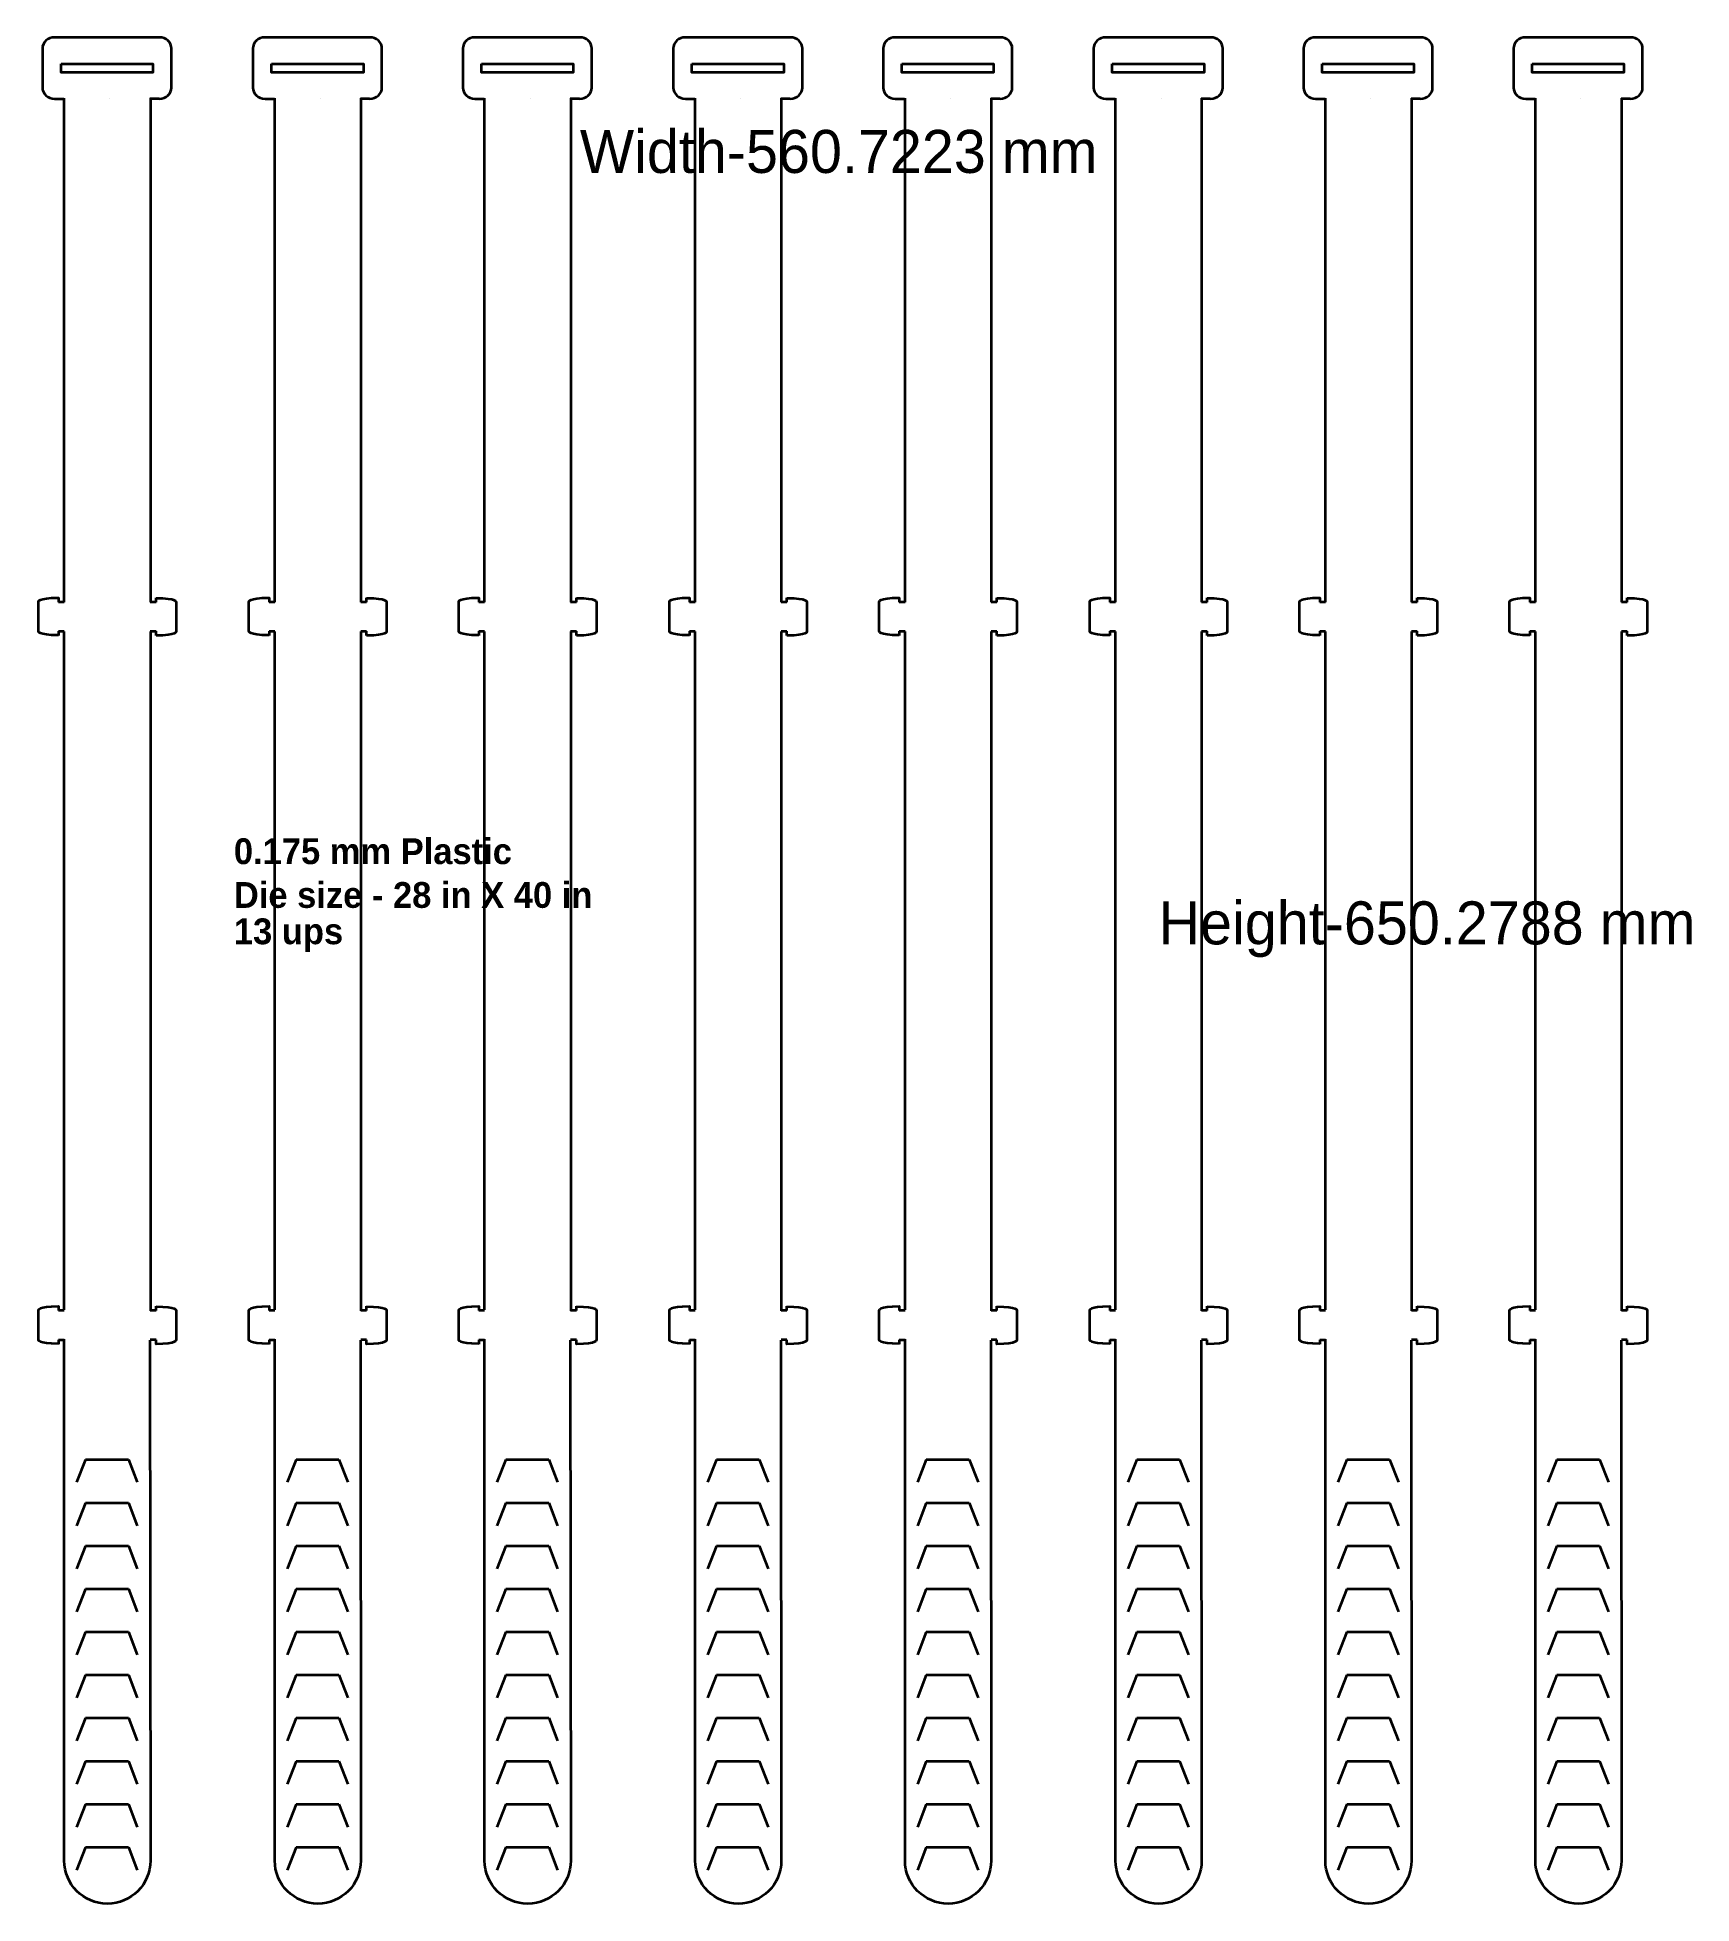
# Model space of a CAD drawing. Header units: millimetres. Extents: x -47 to 530, y -649 to 1.
import ezdxf

# ---------------------------------------------------------------- set-up
doc = ezdxf.new("R2010")
doc.units = ezdxf.units.MM
doc.header["$MEASUREMENT"] = 0
doc.layers.add('Layer 1', color=7, linetype='Continuous')

msp = doc.modelspace()

# ---------------------------------------------------------------- texts
at = {"layer": 'Layer 1', "color": 197, "true_color": 0x662d91, "char_height": 14.986, "attachment_point": 7}
for s, insert in [('\\fMyriad Pro|b0|i0|c0|p34;\\W1;Width-560.7223 mm', (142.32, -46.52)), ('\\fMyriad Pro|b0|i0|c0|p34;\\W1;Height-650.2788 mm', (344.01, -319.62))]:
    msp.add_mtext(s, dxfattribs=dict(at, insert=insert))
at = {"layer": 'Layer 1', "color": 7, "true_color": 0xffffff, "char_height": 8.9916, "attachment_point": 7}
for s, insert in [('\\fAxure Handwriting|b1|i0|c0|p34;\\W1;0.175 mm Plastic', (21.72, -287.26)), ('\\fAxure Handwriting|b1|i0|c0|p34;\\W1;Die size - 28 in X 40 in', (21.72, -302.5)), ('\\fAxure Handwriting|b1|i0|c0|p34;\\W1;13 ups', (21.72, -317.74))]:
    msp.add_mtext(s, dxfattribs=dict(at, insert=insert))

# ---------------------------------------------------------------- blocks, each defined once
blk = doc.blocks.new('block 2')
at = {"layer": 'Layer 1', "color": 1, "lineweight": 35, "true_color": 0xff0000}
for points in [[(-5.41, -442.69), (-5.41, -441.19)], [(-39.38, -442.6), (-37.38, -442.6)], [(-5.41, -442.69), (-7.41, -442.69)], [(-39.38, -452.84), (-37.38, -452.84)], [(-39.38, -452.84), (-39.38, -454.34)], [(-5.41, -452.92), (-7.41, -452.92)]]:
    blk.add_lwpolyline(points, dxfattribs=at)
for points in [[(-39.38, -454.25), (-46.79, -454.25), (-46.38, -452.84), (-46.38, -452.84), (-46.38, -452.84), (-46.38, -442.6), (-46.38, -442.6), (-46.38, -442.6), (-46.79, -441.19), (-39.38, -441.19), (-39.38, -441.19), (-39.38, -442.69), (-39.38, -442.69)], [(-5.41, -441.28), (2, -441.28), (1.59, -442.69), (1.59, -442.69), (1.59, -442.69), (1.59, -452.92), (1.59, -452.92), (1.59, -452.92), (2, -454.34), (-5.41, -454.34), (-5.41, -454.34), (-5.41, -452.84), (-5.41, -452.84)]]:
    blk.add_open_spline(points, degree=3, knots=[0, 0, 0, 0, 1, 1, 1, 2, 2, 2, 3, 3, 3, 4, 4, 4, 4], dxfattribs=at)
blk = doc.blocks.new('block 3')
at = {"layer": 'Layer 1', "color": 1, "lineweight": 35, "true_color": 0xff0000}
for points in [[(-5.41, -195.84), (-5.41, -194.34)], [(-39.38, -195.75), (-37.38, -195.75)], [(-5.41, -195.84), (-7.41, -195.84)], [(-39.38, -205.98), (-37.38, -205.98)], [(-39.38, -205.98), (-39.38, -207.48)], [(-5.41, -206.07), (-7.41, -206.07)], [(-5.41, -207.48), (-5.41, -205.98)]]:
    blk.add_lwpolyline(points, dxfattribs=at)
for points, knots in [([(-39.38, -207.39), (-46.79, -207.39), (-46.38, -205.98), (-46.38, -205.98), (-46.38, -205.98), (-46.38, -195.75), (-46.38, -195.75), (-46.38, -195.75), (-46.79, -194.34), (-39.38, -194.34), (-39.38, -194.34), (-39.38, -195.84), (-39.38, -195.84)], [0, 0, 0, 0, 1, 1, 1, 2, 2, 2, 3, 3, 3, 4, 4, 4, 4]), ([(-5.41, -194.42), (2, -194.42), (1.59, -195.84), (1.59, -195.84), (1.59, -195.84), (1.59, -206.07), (1.59, -206.07), (1.59, -206.07), (2, -207.48), (-5.41, -207.48)], [0, 0, 0, 0, 1, 1, 1, 2, 2, 2, 3, 3, 3, 3])]:
    blk.add_open_spline(points, degree=3, knots=knots, dxfattribs=at)
blk = doc.blocks.new('block 4')
at = {"layer": 'Layer 1', "color": 1, "lineweight": 35, "true_color": 0xff0000}
for points in [[(-29.97, -509.64), (-33.08, -517.64)], [(-29.97, -509.64), (-15.05, -509.64)], [(-15.05, -509.64), (-11.94, -517.64)]]:
    blk.add_lwpolyline(points, dxfattribs=at)
blk = doc.blocks.new('block 5')
at = {"layer": 'Layer 1', "color": 1, "lineweight": 35, "true_color": 0xff0000}
for points in [[(-29.97, -524.64), (-33.08, -532.64)], [(-29.97, -524.64), (-15.05, -524.64)], [(-15.05, -524.64), (-11.94, -532.64)]]:
    blk.add_lwpolyline(points, dxfattribs=at)
blk = doc.blocks.new('block 6')
at = {"layer": 'Layer 1', "color": 1, "lineweight": 35, "true_color": 0xff0000}
for points in [[(-29.97, -539.64), (-33.08, -547.64)], [(-29.97, -539.64), (-15.05, -539.64)], [(-15.05, -539.64), (-11.94, -547.64)]]:
    blk.add_lwpolyline(points, dxfattribs=at)
blk = doc.blocks.new('block 7')
at = {"layer": 'Layer 1', "color": 1, "lineweight": 35, "true_color": 0xff0000}
for points in [[(-29.97, -554.64), (-33.08, -562.64)], [(-29.97, -554.64), (-15.05, -554.64)], [(-15.05, -554.64), (-11.94, -562.64)]]:
    blk.add_lwpolyline(points, dxfattribs=at)
blk = doc.blocks.new('block 8')
at = {"layer": 'Layer 1', "color": 1, "lineweight": 35, "true_color": 0xff0000}
for points in [[(-29.97, -569.64), (-33.08, -577.64)], [(-29.97, -569.64), (-15.05, -569.64)], [(-15.05, -569.64), (-11.94, -577.64)]]:
    blk.add_lwpolyline(points, dxfattribs=at)
blk = doc.blocks.new('block 9')
at = {"layer": 'Layer 1', "color": 1, "lineweight": 35, "true_color": 0xff0000}
for points in [[(-29.97, -584.64), (-33.08, -592.64)], [(-29.97, -584.64), (-15.05, -584.64)], [(-15.05, -584.64), (-11.94, -592.64)]]:
    blk.add_lwpolyline(points, dxfattribs=at)
blk = doc.blocks.new('block 10')
at = {"layer": 'Layer 1', "color": 1, "lineweight": 35, "true_color": 0xff0000}
for points in [[(-29.97, -599.64), (-33.08, -607.64)], [(-29.97, -599.64), (-15.05, -599.64)], [(-15.05, -599.64), (-11.94, -607.64)]]:
    blk.add_lwpolyline(points, dxfattribs=at)
blk = doc.blocks.new('block 11')
at = {"layer": 'Layer 1', "color": 1, "lineweight": 35, "true_color": 0xff0000}
for points in [[(-29.97, -614.64), (-33.08, -622.64)], [(-29.97, -614.64), (-15.05, -614.64)], [(-15.05, -614.64), (-11.94, -622.64)]]:
    blk.add_lwpolyline(points, dxfattribs=at)
blk = doc.blocks.new('block 12')
at = {"layer": 'Layer 1', "color": 1, "lineweight": 35, "true_color": 0xff0000}
for points in [[(-29.97, -629.64), (-33.08, -637.64)], [(-29.97, -629.64), (-15.05, -629.64)], [(-15.05, -629.64), (-11.94, -637.64)]]:
    blk.add_lwpolyline(points, dxfattribs=at)
blk = doc.blocks.new('block 13')
at = {"layer": 'Layer 1', "color": 1, "lineweight": 35, "true_color": 0xff0000}
for points in [[(67.94, -442.69), (67.94, -441.19)], [(33.98, -442.6), (35.98, -442.6)], [(67.94, -442.69), (65.94, -442.69)], [(33.98, -452.84), (35.98, -452.84)], [(33.98, -452.84), (33.98, -454.34)], [(67.94, -452.92), (65.94, -452.92)]]:
    blk.add_lwpolyline(points, dxfattribs=at)
for points in [[(33.98, -454.25), (26.57, -454.25), (26.98, -452.84), (26.98, -452.84), (26.98, -452.84), (26.98, -442.6), (26.98, -442.6), (26.98, -442.6), (26.57, -441.19), (33.98, -441.19), (33.98, -441.19), (33.98, -442.69), (33.98, -442.69)], [(67.94, -441.28), (75.35, -441.28), (74.94, -442.69), (74.94, -442.69), (74.94, -442.69), (74.94, -452.92), (74.94, -452.92), (74.94, -452.92), (75.35, -454.34), (67.94, -454.34), (67.94, -454.34), (67.94, -452.84), (67.94, -452.84)]]:
    blk.add_open_spline(points, degree=3, knots=[0, 0, 0, 0, 1, 1, 1, 2, 2, 2, 3, 3, 3, 4, 4, 4, 4], dxfattribs=at)
blk = doc.blocks.new('block 14')
at = {"layer": 'Layer 1', "color": 1, "lineweight": 35, "true_color": 0xff0000}
for points in [[(67.94, -195.84), (67.94, -194.34)], [(33.98, -195.75), (35.98, -195.75)], [(67.94, -195.84), (65.94, -195.84)], [(33.98, -205.98), (35.98, -205.98)], [(33.98, -205.98), (33.98, -207.48)], [(67.94, -206.07), (65.94, -206.07)], [(67.94, -207.48), (67.94, -205.98)]]:
    blk.add_lwpolyline(points, dxfattribs=at)
for points, knots in [([(33.98, -207.39), (26.57, -207.39), (26.98, -205.98), (26.98, -205.98), (26.98, -205.98), (26.98, -195.75), (26.98, -195.75), (26.98, -195.75), (26.57, -194.34), (33.98, -194.34), (33.98, -194.34), (33.98, -195.84), (33.98, -195.84)], [0, 0, 0, 0, 1, 1, 1, 2, 2, 2, 3, 3, 3, 4, 4, 4, 4]), ([(67.94, -194.42), (75.35, -194.42), (74.94, -195.84), (74.94, -195.84), (74.94, -195.84), (74.94, -206.07), (74.94, -206.07), (74.94, -206.07), (75.35, -207.48), (67.94, -207.48)], [0, 0, 0, 0, 1, 1, 1, 2, 2, 2, 3, 3, 3, 3])]:
    blk.add_open_spline(points, degree=3, knots=knots, dxfattribs=at)
blk = doc.blocks.new('block 15')
at = {"layer": 'Layer 1', "color": 1, "lineweight": 35, "true_color": 0xff0000}
for points in [[(43.39, -509.64), (40.28, -517.64)], [(43.39, -509.64), (58.31, -509.64)], [(58.31, -509.64), (61.42, -517.64)]]:
    blk.add_lwpolyline(points, dxfattribs=at)
blk = doc.blocks.new('block 16')
at = {"layer": 'Layer 1', "color": 1, "lineweight": 35, "true_color": 0xff0000}
for points in [[(43.39, -524.64), (40.28, -532.64)], [(43.39, -524.64), (58.31, -524.64)], [(58.31, -524.64), (61.42, -532.64)]]:
    blk.add_lwpolyline(points, dxfattribs=at)
blk = doc.blocks.new('block 17')
at = {"layer": 'Layer 1', "color": 1, "lineweight": 35, "true_color": 0xff0000}
for points in [[(43.39, -539.64), (40.28, -547.64)], [(43.39, -539.64), (58.31, -539.64)], [(58.31, -539.64), (61.42, -547.64)]]:
    blk.add_lwpolyline(points, dxfattribs=at)
blk = doc.blocks.new('block 18')
at = {"layer": 'Layer 1', "color": 1, "lineweight": 35, "true_color": 0xff0000}
for points in [[(43.39, -554.64), (40.28, -562.64)], [(43.39, -554.64), (58.31, -554.64)], [(58.31, -554.64), (61.42, -562.64)]]:
    blk.add_lwpolyline(points, dxfattribs=at)
blk = doc.blocks.new('block 19')
at = {"layer": 'Layer 1', "color": 1, "lineweight": 35, "true_color": 0xff0000}
for points in [[(43.39, -569.64), (40.28, -577.64)], [(43.39, -569.64), (58.31, -569.64)], [(58.31, -569.64), (61.42, -577.64)]]:
    blk.add_lwpolyline(points, dxfattribs=at)
blk = doc.blocks.new('block 20')
at = {"layer": 'Layer 1', "color": 1, "lineweight": 35, "true_color": 0xff0000}
for points in [[(43.39, -584.64), (40.28, -592.64)], [(43.39, -584.64), (58.31, -584.64)], [(58.31, -584.64), (61.42, -592.64)]]:
    blk.add_lwpolyline(points, dxfattribs=at)
blk = doc.blocks.new('block 21')
at = {"layer": 'Layer 1', "color": 1, "lineweight": 35, "true_color": 0xff0000}
for points in [[(43.39, -599.64), (40.28, -607.64)], [(43.39, -599.64), (58.31, -599.64)], [(58.31, -599.64), (61.42, -607.64)]]:
    blk.add_lwpolyline(points, dxfattribs=at)
blk = doc.blocks.new('block 22')
at = {"layer": 'Layer 1', "color": 1, "lineweight": 35, "true_color": 0xff0000}
for points in [[(43.39, -614.64), (40.28, -622.64)], [(43.39, -614.64), (58.31, -614.64)], [(58.31, -614.64), (61.42, -622.64)]]:
    blk.add_lwpolyline(points, dxfattribs=at)
blk = doc.blocks.new('block 23')
at = {"layer": 'Layer 1', "color": 1, "lineweight": 35, "true_color": 0xff0000}
for points in [[(43.39, -629.64), (40.28, -637.64)], [(43.39, -629.64), (58.31, -629.64)], [(58.31, -629.64), (61.42, -637.64)]]:
    blk.add_lwpolyline(points, dxfattribs=at)
blk = doc.blocks.new('block 24')
at = {"layer": 'Layer 1', "color": 1, "lineweight": 35, "true_color": 0xff0000}
for points in [[(43.39, -494.53), (40.28, -502.53)], [(43.39, -494.53), (58.31, -494.53)], [(58.31, -494.53), (61.42, -502.53)]]:
    blk.add_lwpolyline(points, dxfattribs=at)
blk = doc.blocks.new('block 25')
at = {"layer": 'Layer 1', "color": 1, "lineweight": 35, "true_color": 0xff0000}
for points in [[(141.1, -442.69), (141.1, -441.19)], [(107.13, -442.6), (109.13, -442.6)], [(141.1, -442.69), (139.1, -442.69)], [(107.13, -452.84), (109.13, -452.84)], [(107.13, -452.84), (107.13, -454.34)], [(141.1, -452.92), (139.1, -452.92)]]:
    blk.add_lwpolyline(points, dxfattribs=at)
for points in [[(107.13, -454.25), (99.72, -454.25), (100.13, -452.84), (100.13, -452.84), (100.13, -452.84), (100.13, -442.6), (100.13, -442.6), (100.13, -442.6), (99.72, -441.19), (107.13, -441.19), (107.13, -441.19), (107.13, -442.69), (107.13, -442.69)], [(141.1, -441.28), (148.5, -441.28), (148.1, -442.69), (148.1, -442.69), (148.1, -442.69), (148.1, -452.92), (148.1, -452.92), (148.1, -452.92), (148.5, -454.34), (141.1, -454.34), (141.1, -454.34), (141.1, -452.84), (141.1, -452.84)]]:
    blk.add_open_spline(points, degree=3, knots=[0, 0, 0, 0, 1, 1, 1, 2, 2, 2, 3, 3, 3, 4, 4, 4, 4], dxfattribs=at)
blk = doc.blocks.new('block 26')
at = {"layer": 'Layer 1', "color": 1, "lineweight": 35, "true_color": 0xff0000}
for points in [[(141.1, -195.84), (141.1, -194.34)], [(107.13, -195.75), (109.13, -195.75)], [(141.1, -195.84), (139.1, -195.84)], [(107.13, -205.98), (109.13, -205.98)], [(107.13, -205.98), (107.13, -207.48)], [(141.1, -206.07), (139.1, -206.07)], [(141.1, -207.48), (141.1, -205.98)]]:
    blk.add_lwpolyline(points, dxfattribs=at)
for points, knots in [([(107.13, -207.39), (99.72, -207.39), (100.13, -205.98), (100.13, -205.98), (100.13, -205.98), (100.13, -195.75), (100.13, -195.75), (100.13, -195.75), (99.72, -194.34), (107.13, -194.34), (107.13, -194.34), (107.13, -195.84), (107.13, -195.84)], [0, 0, 0, 0, 1, 1, 1, 2, 2, 2, 3, 3, 3, 4, 4, 4, 4]), ([(141.1, -194.42), (148.5, -194.42), (148.1, -195.84), (148.1, -195.84), (148.1, -195.84), (148.1, -206.07), (148.1, -206.07), (148.1, -206.07), (148.5, -207.48), (141.1, -207.48)], [0, 0, 0, 0, 1, 1, 1, 2, 2, 2, 3, 3, 3, 3])]:
    blk.add_open_spline(points, degree=3, knots=knots, dxfattribs=at)
blk = doc.blocks.new('block 27')
at = {"layer": 'Layer 1', "color": 1, "lineweight": 35, "true_color": 0xff0000}
for points in [[(116.54, -509.64), (113.43, -517.64)], [(116.54, -509.64), (131.46, -509.64)], [(131.46, -509.64), (134.57, -517.64)]]:
    blk.add_lwpolyline(points, dxfattribs=at)
blk = doc.blocks.new('block 28')
at = {"layer": 'Layer 1', "color": 1, "lineweight": 35, "true_color": 0xff0000}
for points in [[(116.54, -524.64), (113.43, -532.64)], [(116.54, -524.64), (131.46, -524.64)], [(131.46, -524.64), (134.57, -532.64)]]:
    blk.add_lwpolyline(points, dxfattribs=at)
blk = doc.blocks.new('block 29')
at = {"layer": 'Layer 1', "color": 1, "lineweight": 35, "true_color": 0xff0000}
for points in [[(116.54, -539.64), (113.43, -547.64)], [(116.54, -539.64), (131.46, -539.64)], [(131.46, -539.64), (134.57, -547.64)]]:
    blk.add_lwpolyline(points, dxfattribs=at)
blk = doc.blocks.new('block 30')
at = {"layer": 'Layer 1', "color": 1, "lineweight": 35, "true_color": 0xff0000}
for points in [[(116.54, -554.64), (113.43, -562.64)], [(116.54, -554.64), (131.46, -554.64)], [(131.46, -554.64), (134.57, -562.64)]]:
    blk.add_lwpolyline(points, dxfattribs=at)
blk = doc.blocks.new('block 31')
at = {"layer": 'Layer 1', "color": 1, "lineweight": 35, "true_color": 0xff0000}
for points in [[(116.54, -569.64), (113.43, -577.64)], [(116.54, -569.64), (131.46, -569.64)], [(131.46, -569.64), (134.57, -577.64)]]:
    blk.add_lwpolyline(points, dxfattribs=at)
blk = doc.blocks.new('block 32')
at = {"layer": 'Layer 1', "color": 1, "lineweight": 35, "true_color": 0xff0000}
for points in [[(116.54, -584.64), (113.43, -592.64)], [(116.54, -584.64), (131.46, -584.64)], [(131.46, -584.64), (134.57, -592.64)]]:
    blk.add_lwpolyline(points, dxfattribs=at)
blk = doc.blocks.new('block 33')
at = {"layer": 'Layer 1', "color": 1, "lineweight": 35, "true_color": 0xff0000}
for points in [[(116.54, -599.64), (113.43, -607.64)], [(116.54, -599.64), (131.46, -599.64)], [(131.46, -599.64), (134.57, -607.64)]]:
    blk.add_lwpolyline(points, dxfattribs=at)
blk = doc.blocks.new('block 34')
at = {"layer": 'Layer 1', "color": 1, "lineweight": 35, "true_color": 0xff0000}
for points in [[(116.54, -614.64), (113.43, -622.64)], [(116.54, -614.64), (131.46, -614.64)], [(131.46, -614.64), (134.57, -622.64)]]:
    blk.add_lwpolyline(points, dxfattribs=at)
blk = doc.blocks.new('block 35')
at = {"layer": 'Layer 1', "color": 1, "lineweight": 35, "true_color": 0xff0000}
for points in [[(116.54, -629.64), (113.43, -637.64)], [(116.54, -629.64), (131.46, -629.64)], [(131.46, -629.64), (134.57, -637.64)]]:
    blk.add_lwpolyline(points, dxfattribs=at)
blk = doc.blocks.new('block 36')
at = {"layer": 'Layer 1', "color": 1, "lineweight": 35, "true_color": 0xff0000}
for points in [[(116.54, -494.53), (113.43, -502.53)], [(116.54, -494.53), (131.46, -494.53)], [(131.46, -494.53), (134.57, -502.53)]]:
    blk.add_lwpolyline(points, dxfattribs=at)
blk = doc.blocks.new('block 37')
at = {"layer": 'Layer 1', "color": 1, "lineweight": 35, "true_color": 0xff0000}
for points in [[(214.47, -442.69), (214.47, -441.19)], [(180.51, -442.6), (182.51, -442.6)], [(214.47, -442.69), (212.47, -442.69)], [(180.51, -452.84), (182.51, -452.84)], [(180.51, -452.84), (180.51, -454.34)], [(214.47, -452.92), (212.47, -452.92)]]:
    blk.add_lwpolyline(points, dxfattribs=at)
for points in [[(180.51, -454.25), (173.1, -454.25), (173.51, -452.84), (173.51, -452.84), (173.51, -452.84), (173.51, -442.6), (173.51, -442.6), (173.51, -442.6), (173.1, -441.19), (180.51, -441.19), (180.51, -441.19), (180.51, -442.69), (180.51, -442.69)], [(214.47, -441.28), (221.88, -441.28), (221.47, -442.69), (221.47, -442.69), (221.47, -442.69), (221.47, -452.92), (221.47, -452.92), (221.47, -452.92), (221.88, -454.34), (214.47, -454.34), (214.47, -454.34), (214.47, -452.84), (214.47, -452.84)]]:
    blk.add_open_spline(points, degree=3, knots=[0, 0, 0, 0, 1, 1, 1, 2, 2, 2, 3, 3, 3, 4, 4, 4, 4], dxfattribs=at)
blk = doc.blocks.new('block 38')
at = {"layer": 'Layer 1', "color": 1, "lineweight": 35, "true_color": 0xff0000}
for points in [[(214.47, -195.84), (214.47, -194.34)], [(180.51, -195.75), (182.51, -195.75)], [(214.47, -195.84), (212.47, -195.84)], [(180.51, -205.98), (182.51, -205.98)], [(180.51, -205.98), (180.51, -207.48)], [(214.47, -206.07), (212.47, -206.07)], [(214.47, -207.48), (214.47, -205.98)]]:
    blk.add_lwpolyline(points, dxfattribs=at)
for points, knots in [([(180.51, -207.39), (173.1, -207.39), (173.51, -205.98), (173.51, -205.98), (173.51, -205.98), (173.51, -195.75), (173.51, -195.75), (173.51, -195.75), (173.1, -194.34), (180.51, -194.34), (180.51, -194.34), (180.51, -195.84), (180.51, -195.84)], [0, 0, 0, 0, 1, 1, 1, 2, 2, 2, 3, 3, 3, 4, 4, 4, 4]), ([(214.47, -194.42), (221.88, -194.42), (221.47, -195.84), (221.47, -195.84), (221.47, -195.84), (221.47, -206.07), (221.47, -206.07), (221.47, -206.07), (221.88, -207.48), (214.47, -207.48)], [0, 0, 0, 0, 1, 1, 1, 2, 2, 2, 3, 3, 3, 3])]:
    blk.add_open_spline(points, degree=3, knots=knots, dxfattribs=at)
blk = doc.blocks.new('block 39')
at = {"layer": 'Layer 1', "color": 1, "lineweight": 35, "true_color": 0xff0000}
for points in [[(189.92, -509.64), (186.81, -517.64)], [(189.92, -509.64), (204.84, -509.64)], [(204.84, -509.64), (207.95, -517.64)]]:
    blk.add_lwpolyline(points, dxfattribs=at)
blk = doc.blocks.new('block 40')
at = {"layer": 'Layer 1', "color": 1, "lineweight": 35, "true_color": 0xff0000}
for points in [[(189.92, -524.64), (186.81, -532.64)], [(189.92, -524.64), (204.84, -524.64)], [(204.84, -524.64), (207.95, -532.64)]]:
    blk.add_lwpolyline(points, dxfattribs=at)
blk = doc.blocks.new('block 41')
at = {"layer": 'Layer 1', "color": 1, "lineweight": 35, "true_color": 0xff0000}
for points in [[(189.92, -539.64), (186.81, -547.64)], [(189.92, -539.64), (204.84, -539.64)], [(204.84, -539.64), (207.95, -547.64)]]:
    blk.add_lwpolyline(points, dxfattribs=at)
blk = doc.blocks.new('block 42')
at = {"layer": 'Layer 1', "color": 1, "lineweight": 35, "true_color": 0xff0000}
for points in [[(189.92, -554.64), (186.81, -562.64)], [(189.92, -554.64), (204.84, -554.64)], [(204.84, -554.64), (207.95, -562.64)]]:
    blk.add_lwpolyline(points, dxfattribs=at)
blk = doc.blocks.new('block 43')
at = {"layer": 'Layer 1', "color": 1, "lineweight": 35, "true_color": 0xff0000}
for points in [[(189.92, -569.64), (186.81, -577.64)], [(189.92, -569.64), (204.84, -569.64)], [(204.84, -569.64), (207.95, -577.64)]]:
    blk.add_lwpolyline(points, dxfattribs=at)
blk = doc.blocks.new('block 44')
at = {"layer": 'Layer 1', "color": 1, "lineweight": 35, "true_color": 0xff0000}
for points in [[(189.92, -584.64), (186.81, -592.64)], [(189.92, -584.64), (204.84, -584.64)], [(204.84, -584.64), (207.95, -592.64)]]:
    blk.add_lwpolyline(points, dxfattribs=at)
blk = doc.blocks.new('block 45')
at = {"layer": 'Layer 1', "color": 1, "lineweight": 35, "true_color": 0xff0000}
for points in [[(189.92, -599.64), (186.81, -607.64)], [(189.92, -599.64), (204.84, -599.64)], [(204.84, -599.64), (207.95, -607.64)]]:
    blk.add_lwpolyline(points, dxfattribs=at)
blk = doc.blocks.new('block 46')
at = {"layer": 'Layer 1', "color": 1, "lineweight": 35, "true_color": 0xff0000}
for points in [[(189.92, -614.64), (186.81, -622.64)], [(189.92, -614.64), (204.84, -614.64)], [(204.84, -614.64), (207.95, -622.64)]]:
    blk.add_lwpolyline(points, dxfattribs=at)
blk = doc.blocks.new('block 47')
at = {"layer": 'Layer 1', "color": 1, "lineweight": 35, "true_color": 0xff0000}
for points in [[(189.92, -629.64), (186.81, -637.64)], [(189.92, -629.64), (204.84, -629.64)], [(204.84, -629.64), (207.95, -637.64)]]:
    blk.add_lwpolyline(points, dxfattribs=at)
blk = doc.blocks.new('block 48')
at = {"layer": 'Layer 1', "color": 1, "lineweight": 35, "true_color": 0xff0000}
for points in [[(189.92, -494.53), (186.81, -502.53)], [(189.92, -494.53), (204.84, -494.53)], [(204.84, -494.53), (207.95, -502.53)]]:
    blk.add_lwpolyline(points, dxfattribs=at)
blk = doc.blocks.new('block 49')
at = {"layer": 'Layer 1', "color": 1, "lineweight": 35, "true_color": 0xff0000}
for points in [[(287.63, -442.69), (287.63, -441.19)], [(253.66, -442.6), (255.66, -442.6)], [(287.63, -442.69), (285.63, -442.69)], [(253.66, -452.84), (255.66, -452.84)], [(253.66, -452.84), (253.66, -454.34)], [(287.63, -452.92), (285.63, -452.92)]]:
    blk.add_lwpolyline(points, dxfattribs=at)
for points in [[(253.66, -454.25), (246.25, -454.25), (246.66, -452.84), (246.66, -452.84), (246.66, -452.84), (246.66, -442.6), (246.66, -442.6), (246.66, -442.6), (246.25, -441.19), (253.66, -441.19), (253.66, -441.19), (253.66, -442.69), (253.66, -442.69)], [(287.63, -441.28), (295.03, -441.28), (294.63, -442.69), (294.63, -442.69), (294.63, -442.69), (294.63, -452.92), (294.63, -452.92), (294.63, -452.92), (295.03, -454.34), (287.63, -454.34), (287.63, -454.34), (287.63, -452.84), (287.63, -452.84)]]:
    blk.add_open_spline(points, degree=3, knots=[0, 0, 0, 0, 1, 1, 1, 2, 2, 2, 3, 3, 3, 4, 4, 4, 4], dxfattribs=at)
blk = doc.blocks.new('block 50')
at = {"layer": 'Layer 1', "color": 1, "lineweight": 35, "true_color": 0xff0000}
for points in [[(287.63, -195.84), (287.63, -194.34)], [(253.66, -195.75), (255.66, -195.75)], [(287.63, -195.84), (285.63, -195.84)], [(253.66, -205.98), (255.66, -205.98)], [(253.66, -205.98), (253.66, -207.48)], [(287.63, -206.07), (285.63, -206.07)], [(287.63, -207.48), (287.63, -205.98)]]:
    blk.add_lwpolyline(points, dxfattribs=at)
for points, knots in [([(253.66, -207.39), (246.25, -207.39), (246.66, -205.98), (246.66, -205.98), (246.66, -205.98), (246.66, -195.75), (246.66, -195.75), (246.66, -195.75), (246.25, -194.34), (253.66, -194.34), (253.66, -194.34), (253.66, -195.84), (253.66, -195.84)], [0, 0, 0, 0, 1, 1, 1, 2, 2, 2, 3, 3, 3, 4, 4, 4, 4]), ([(287.63, -194.42), (295.03, -194.42), (294.63, -195.84), (294.63, -195.84), (294.63, -195.84), (294.63, -206.07), (294.63, -206.07), (294.63, -206.07), (295.03, -207.48), (287.63, -207.48)], [0, 0, 0, 0, 1, 1, 1, 2, 2, 2, 3, 3, 3, 3])]:
    blk.add_open_spline(points, degree=3, knots=knots, dxfattribs=at)
blk = doc.blocks.new('block 51')
at = {"layer": 'Layer 1', "color": 1, "lineweight": 35, "true_color": 0xff0000}
for points in [[(263.07, -509.64), (259.96, -517.64)], [(263.07, -509.64), (277.99, -509.64)], [(277.99, -509.64), (281.1, -517.64)]]:
    blk.add_lwpolyline(points, dxfattribs=at)
blk = doc.blocks.new('block 52')
at = {"layer": 'Layer 1', "color": 1, "lineweight": 35, "true_color": 0xff0000}
for points in [[(263.07, -524.64), (259.96, -532.64)], [(263.07, -524.64), (277.99, -524.64)], [(277.99, -524.64), (281.1, -532.64)]]:
    blk.add_lwpolyline(points, dxfattribs=at)
blk = doc.blocks.new('block 53')
at = {"layer": 'Layer 1', "color": 1, "lineweight": 35, "true_color": 0xff0000}
for points in [[(263.07, -539.64), (259.96, -547.64)], [(263.07, -539.64), (277.99, -539.64)], [(277.99, -539.64), (281.1, -547.64)]]:
    blk.add_lwpolyline(points, dxfattribs=at)
blk = doc.blocks.new('block 54')
at = {"layer": 'Layer 1', "color": 1, "lineweight": 35, "true_color": 0xff0000}
for points in [[(263.07, -554.64), (259.96, -562.64)], [(263.07, -554.64), (277.99, -554.64)], [(277.99, -554.64), (281.1, -562.64)]]:
    blk.add_lwpolyline(points, dxfattribs=at)
blk = doc.blocks.new('block 55')
at = {"layer": 'Layer 1', "color": 1, "lineweight": 35, "true_color": 0xff0000}
for points in [[(263.07, -569.64), (259.96, -577.64)], [(263.07, -569.64), (277.99, -569.64)], [(277.99, -569.64), (281.1, -577.64)]]:
    blk.add_lwpolyline(points, dxfattribs=at)
blk = doc.blocks.new('block 56')
at = {"layer": 'Layer 1', "color": 1, "lineweight": 35, "true_color": 0xff0000}
for points in [[(263.07, -584.64), (259.96, -592.64)], [(263.07, -584.64), (277.99, -584.64)], [(277.99, -584.64), (281.1, -592.64)]]:
    blk.add_lwpolyline(points, dxfattribs=at)
blk = doc.blocks.new('block 57')
at = {"layer": 'Layer 1', "color": 1, "lineweight": 35, "true_color": 0xff0000}
for points in [[(263.07, -599.64), (259.96, -607.64)], [(263.07, -599.64), (277.99, -599.64)], [(277.99, -599.64), (281.1, -607.64)]]:
    blk.add_lwpolyline(points, dxfattribs=at)
blk = doc.blocks.new('block 58')
at = {"layer": 'Layer 1', "color": 1, "lineweight": 35, "true_color": 0xff0000}
for points in [[(263.07, -614.64), (259.96, -622.64)], [(263.07, -614.64), (277.99, -614.64)], [(277.99, -614.64), (281.1, -622.64)]]:
    blk.add_lwpolyline(points, dxfattribs=at)
blk = doc.blocks.new('block 59')
at = {"layer": 'Layer 1', "color": 1, "lineweight": 35, "true_color": 0xff0000}
for points in [[(263.07, -629.64), (259.96, -637.64)], [(263.07, -629.64), (277.99, -629.64)], [(277.99, -629.64), (281.1, -637.64)]]:
    blk.add_lwpolyline(points, dxfattribs=at)
blk = doc.blocks.new('block 60')
at = {"layer": 'Layer 1', "color": 1, "lineweight": 35, "true_color": 0xff0000}
for points in [[(263.07, -494.53), (259.96, -502.53)], [(263.07, -494.53), (277.99, -494.53)], [(277.99, -494.53), (281.1, -502.53)]]:
    blk.add_lwpolyline(points, dxfattribs=at)
blk = doc.blocks.new('block 61')
at = {"layer": 'Layer 1', "color": 1, "lineweight": 35, "true_color": 0xff0000}
for points in [[(360.98, -442.69), (360.98, -441.19)], [(327.01, -442.6), (329.01, -442.6)], [(360.98, -442.69), (358.98, -442.69)], [(327.01, -452.84), (329.01, -452.84)], [(327.01, -452.84), (327.01, -454.34)], [(360.98, -452.92), (358.98, -452.92)]]:
    blk.add_lwpolyline(points, dxfattribs=at)
for points in [[(327.01, -454.25), (319.6, -454.25), (320.01, -452.84), (320.01, -452.84), (320.01, -452.84), (320.01, -442.6), (320.01, -442.6), (320.01, -442.6), (319.6, -441.19), (327.01, -441.19), (327.01, -441.19), (327.01, -442.69), (327.01, -442.69)], [(360.98, -441.28), (368.39, -441.28), (367.98, -442.69), (367.98, -442.69), (367.98, -442.69), (367.98, -452.92), (367.98, -452.92), (367.98, -452.92), (368.39, -454.34), (360.98, -454.34), (360.98, -454.34), (360.98, -452.84), (360.98, -452.84)]]:
    blk.add_open_spline(points, degree=3, knots=[0, 0, 0, 0, 1, 1, 1, 2, 2, 2, 3, 3, 3, 4, 4, 4, 4], dxfattribs=at)
blk = doc.blocks.new('block 62')
at = {"layer": 'Layer 1', "color": 1, "lineweight": 35, "true_color": 0xff0000}
for points in [[(360.98, -195.84), (360.98, -194.34)], [(327.01, -195.75), (329.01, -195.75)], [(360.98, -195.84), (358.98, -195.84)], [(327.01, -205.98), (329.01, -205.98)], [(327.01, -205.98), (327.01, -207.48)], [(360.98, -206.07), (358.98, -206.07)], [(360.98, -207.48), (360.98, -205.98)]]:
    blk.add_lwpolyline(points, dxfattribs=at)
for points, knots in [([(327.01, -207.39), (319.6, -207.39), (320.01, -205.98), (320.01, -205.98), (320.01, -205.98), (320.01, -195.75), (320.01, -195.75), (320.01, -195.75), (319.6, -194.34), (327.01, -194.34), (327.01, -194.34), (327.01, -195.84), (327.01, -195.84)], [0, 0, 0, 0, 1, 1, 1, 2, 2, 2, 3, 3, 3, 4, 4, 4, 4]), ([(360.98, -194.42), (368.39, -194.42), (367.98, -195.84), (367.98, -195.84), (367.98, -195.84), (367.98, -206.07), (367.98, -206.07), (367.98, -206.07), (368.39, -207.48), (360.98, -207.48)], [0, 0, 0, 0, 1, 1, 1, 2, 2, 2, 3, 3, 3, 3])]:
    blk.add_open_spline(points, degree=3, knots=knots, dxfattribs=at)
blk = doc.blocks.new('block 63')
at = {"layer": 'Layer 1', "color": 1, "lineweight": 35, "true_color": 0xff0000}
for points in [[(336.43, -509.64), (333.32, -517.64)], [(336.43, -509.64), (351.35, -509.64)], [(351.35, -509.64), (354.45, -517.64)]]:
    blk.add_lwpolyline(points, dxfattribs=at)
blk = doc.blocks.new('block 64')
at = {"layer": 'Layer 1', "color": 1, "lineweight": 35, "true_color": 0xff0000}
for points in [[(336.43, -524.64), (333.32, -532.64)], [(336.43, -524.64), (351.35, -524.64)], [(351.35, -524.64), (354.45, -532.64)]]:
    blk.add_lwpolyline(points, dxfattribs=at)
blk = doc.blocks.new('block 65')
at = {"layer": 'Layer 1', "color": 1, "lineweight": 35, "true_color": 0xff0000}
for points in [[(336.43, -539.64), (333.32, -547.64)], [(336.43, -539.64), (351.35, -539.64)], [(351.35, -539.64), (354.45, -547.64)]]:
    blk.add_lwpolyline(points, dxfattribs=at)
blk = doc.blocks.new('block 66')
at = {"layer": 'Layer 1', "color": 1, "lineweight": 35, "true_color": 0xff0000}
for points in [[(336.43, -554.64), (333.32, -562.64)], [(336.43, -554.64), (351.35, -554.64)], [(351.35, -554.64), (354.45, -562.64)]]:
    blk.add_lwpolyline(points, dxfattribs=at)
blk = doc.blocks.new('block 67')
at = {"layer": 'Layer 1', "color": 1, "lineweight": 35, "true_color": 0xff0000}
for points in [[(336.43, -569.64), (333.32, -577.64)], [(336.43, -569.64), (351.35, -569.64)], [(351.35, -569.64), (354.45, -577.64)]]:
    blk.add_lwpolyline(points, dxfattribs=at)
blk = doc.blocks.new('block 68')
at = {"layer": 'Layer 1', "color": 1, "lineweight": 35, "true_color": 0xff0000}
for points in [[(336.43, -584.64), (333.32, -592.64)], [(336.43, -584.64), (351.35, -584.64)], [(351.35, -584.64), (354.45, -592.64)]]:
    blk.add_lwpolyline(points, dxfattribs=at)
blk = doc.blocks.new('block 69')
at = {"layer": 'Layer 1', "color": 1, "lineweight": 35, "true_color": 0xff0000}
for points in [[(336.43, -599.64), (333.32, -607.64)], [(336.43, -599.64), (351.35, -599.64)], [(351.35, -599.64), (354.45, -607.64)]]:
    blk.add_lwpolyline(points, dxfattribs=at)
blk = doc.blocks.new('block 70')
at = {"layer": 'Layer 1', "color": 1, "lineweight": 35, "true_color": 0xff0000}
for points in [[(336.43, -614.64), (333.32, -622.64)], [(336.43, -614.64), (351.35, -614.64)], [(351.35, -614.64), (354.45, -622.64)]]:
    blk.add_lwpolyline(points, dxfattribs=at)
blk = doc.blocks.new('block 71')
at = {"layer": 'Layer 1', "color": 1, "lineweight": 35, "true_color": 0xff0000}
for points in [[(336.43, -629.64), (333.32, -637.64)], [(336.43, -629.64), (351.35, -629.64)], [(351.35, -629.64), (354.45, -637.64)]]:
    blk.add_lwpolyline(points, dxfattribs=at)
blk = doc.blocks.new('block 72')
at = {"layer": 'Layer 1', "color": 1, "lineweight": 35, "true_color": 0xff0000}
for points in [[(336.43, -494.53), (333.32, -502.53)], [(336.43, -494.53), (351.35, -494.53)], [(351.35, -494.53), (354.45, -502.53)]]:
    blk.add_lwpolyline(points, dxfattribs=at)
blk = doc.blocks.new('block 73')
at = {"layer": 'Layer 1', "color": 1, "lineweight": 35, "true_color": 0xff0000}
for points in [[(434.13, -442.69), (434.13, -441.19)], [(400.17, -442.6), (402.17, -442.6)], [(434.13, -442.69), (432.13, -442.69)], [(400.17, -452.84), (402.17, -452.84)], [(400.17, -452.84), (400.17, -454.34)], [(434.13, -452.92), (432.13, -452.92)]]:
    blk.add_lwpolyline(points, dxfattribs=at)
for points in [[(400.17, -454.25), (392.76, -454.25), (393.17, -452.84), (393.17, -452.84), (393.17, -452.84), (393.17, -442.6), (393.17, -442.6), (393.17, -442.6), (392.76, -441.19), (400.17, -441.19), (400.17, -441.19), (400.17, -442.69), (400.17, -442.69)], [(434.13, -441.28), (441.54, -441.28), (441.13, -442.69), (441.13, -442.69), (441.13, -442.69), (441.13, -452.92), (441.13, -452.92), (441.13, -452.92), (441.54, -454.34), (434.13, -454.34), (434.13, -454.34), (434.13, -452.84), (434.13, -452.84)]]:
    blk.add_open_spline(points, degree=3, knots=[0, 0, 0, 0, 1, 1, 1, 2, 2, 2, 3, 3, 3, 4, 4, 4, 4], dxfattribs=at)
blk = doc.blocks.new('block 74')
at = {"layer": 'Layer 1', "color": 1, "lineweight": 35, "true_color": 0xff0000}
for points in [[(434.13, -195.84), (434.13, -194.34)], [(400.17, -195.75), (402.17, -195.75)], [(434.13, -195.84), (432.13, -195.84)], [(400.17, -205.98), (402.17, -205.98)], [(400.17, -205.98), (400.17, -207.48)], [(434.13, -206.07), (432.13, -206.07)], [(434.13, -207.48), (434.13, -205.98)]]:
    blk.add_lwpolyline(points, dxfattribs=at)
for points, knots in [([(400.17, -207.39), (392.76, -207.39), (393.17, -205.98), (393.17, -205.98), (393.17, -205.98), (393.17, -195.75), (393.17, -195.75), (393.17, -195.75), (392.76, -194.34), (400.17, -194.34), (400.17, -194.34), (400.17, -195.84), (400.17, -195.84)], [0, 0, 0, 0, 1, 1, 1, 2, 2, 2, 3, 3, 3, 4, 4, 4, 4]), ([(434.13, -194.42), (441.54, -194.42), (441.13, -195.84), (441.13, -195.84), (441.13, -195.84), (441.13, -206.07), (441.13, -206.07), (441.13, -206.07), (441.54, -207.48), (434.13, -207.48)], [0, 0, 0, 0, 1, 1, 1, 2, 2, 2, 3, 3, 3, 3])]:
    blk.add_open_spline(points, degree=3, knots=knots, dxfattribs=at)
blk = doc.blocks.new('block 75')
at = {"layer": 'Layer 1', "color": 1, "lineweight": 35, "true_color": 0xff0000}
for points in [[(409.58, -509.64), (406.47, -517.64)], [(409.58, -509.64), (424.5, -509.64)], [(424.5, -509.64), (427.61, -517.64)]]:
    blk.add_lwpolyline(points, dxfattribs=at)
blk = doc.blocks.new('block 76')
at = {"layer": 'Layer 1', "color": 1, "lineweight": 35, "true_color": 0xff0000}
for points in [[(409.58, -524.64), (406.47, -532.64)], [(409.58, -524.64), (424.5, -524.64)], [(424.5, -524.64), (427.61, -532.64)]]:
    blk.add_lwpolyline(points, dxfattribs=at)
blk = doc.blocks.new('block 77')
at = {"layer": 'Layer 1', "color": 1, "lineweight": 35, "true_color": 0xff0000}
for points in [[(409.58, -539.64), (406.47, -547.64)], [(409.58, -539.64), (424.5, -539.64)], [(424.5, -539.64), (427.61, -547.64)]]:
    blk.add_lwpolyline(points, dxfattribs=at)
blk = doc.blocks.new('block 78')
at = {"layer": 'Layer 1', "color": 1, "lineweight": 35, "true_color": 0xff0000}
for points in [[(409.58, -554.64), (406.47, -562.64)], [(409.58, -554.64), (424.5, -554.64)], [(424.5, -554.64), (427.61, -562.64)]]:
    blk.add_lwpolyline(points, dxfattribs=at)
blk = doc.blocks.new('block 79')
at = {"layer": 'Layer 1', "color": 1, "lineweight": 35, "true_color": 0xff0000}
for points in [[(409.58, -569.64), (406.47, -577.64)], [(409.58, -569.64), (424.5, -569.64)], [(424.5, -569.64), (427.61, -577.64)]]:
    blk.add_lwpolyline(points, dxfattribs=at)
blk = doc.blocks.new('block 80')
at = {"layer": 'Layer 1', "color": 1, "lineweight": 35, "true_color": 0xff0000}
for points in [[(409.58, -584.64), (406.47, -592.64)], [(409.58, -584.64), (424.5, -584.64)], [(424.5, -584.64), (427.61, -592.64)]]:
    blk.add_lwpolyline(points, dxfattribs=at)
blk = doc.blocks.new('block 81')
at = {"layer": 'Layer 1', "color": 1, "lineweight": 35, "true_color": 0xff0000}
for points in [[(409.58, -599.64), (406.47, -607.64)], [(409.58, -599.64), (424.5, -599.64)], [(424.5, -599.64), (427.61, -607.64)]]:
    blk.add_lwpolyline(points, dxfattribs=at)
blk = doc.blocks.new('block 82')
at = {"layer": 'Layer 1', "color": 1, "lineweight": 35, "true_color": 0xff0000}
for points in [[(409.58, -614.64), (406.47, -622.64)], [(409.58, -614.64), (424.5, -614.64)], [(424.5, -614.64), (427.61, -622.64)]]:
    blk.add_lwpolyline(points, dxfattribs=at)
blk = doc.blocks.new('block 83')
at = {"layer": 'Layer 1', "color": 1, "lineweight": 35, "true_color": 0xff0000}
for points in [[(409.58, -629.64), (406.47, -637.64)], [(409.58, -629.64), (424.5, -629.64)], [(424.5, -629.64), (427.61, -637.64)]]:
    blk.add_lwpolyline(points, dxfattribs=at)
blk = doc.blocks.new('block 84')
at = {"layer": 'Layer 1', "color": 1, "lineweight": 35, "true_color": 0xff0000}
for points in [[(409.58, -494.53), (406.47, -502.53)], [(409.58, -494.53), (424.5, -494.53)], [(424.5, -494.53), (427.61, -502.53)]]:
    blk.add_lwpolyline(points, dxfattribs=at)
blk = doc.blocks.new('block 85')
at = {"layer": 'Layer 1', "color": 1, "lineweight": 35, "true_color": 0xff0000}
for points in [[(507.34, -442.69), (507.34, -441.19)], [(473.37, -442.6), (475.37, -442.6)], [(507.34, -442.69), (505.34, -442.69)], [(473.37, -452.84), (475.37, -452.84)], [(473.37, -452.84), (473.37, -454.34)], [(507.34, -452.92), (505.34, -452.92)]]:
    blk.add_lwpolyline(points, dxfattribs=at)
for points in [[(473.37, -454.25), (465.96, -454.25), (466.37, -452.84), (466.37, -452.84), (466.37, -452.84), (466.37, -442.6), (466.37, -442.6), (466.37, -442.6), (465.96, -441.19), (473.37, -441.19), (473.37, -441.19), (473.37, -442.69), (473.37, -442.69)], [(507.34, -441.28), (514.74, -441.28), (514.34, -442.69), (514.34, -442.69), (514.34, -442.69), (514.34, -452.92), (514.34, -452.92), (514.34, -452.92), (514.74, -454.34), (507.34, -454.34), (507.34, -454.34), (507.34, -452.84), (507.34, -452.84)]]:
    blk.add_open_spline(points, degree=3, knots=[0, 0, 0, 0, 1, 1, 1, 2, 2, 2, 3, 3, 3, 4, 4, 4, 4], dxfattribs=at)
blk = doc.blocks.new('block 86')
at = {"layer": 'Layer 1', "color": 1, "lineweight": 35, "true_color": 0xff0000}
for points in [[(507.34, -195.84), (507.34, -194.34)], [(473.37, -195.75), (475.37, -195.75)], [(507.34, -195.84), (505.34, -195.84)], [(473.37, -205.98), (475.37, -205.98)], [(473.37, -205.98), (473.37, -207.48)], [(507.34, -206.07), (505.34, -206.07)], [(507.34, -207.48), (507.34, -205.98)]]:
    blk.add_lwpolyline(points, dxfattribs=at)
for points, knots in [([(473.37, -207.39), (465.96, -207.39), (466.37, -205.98), (466.37, -205.98), (466.37, -205.98), (466.37, -195.75), (466.37, -195.75), (466.37, -195.75), (465.96, -194.34), (473.37, -194.34), (473.37, -194.34), (473.37, -195.84), (473.37, -195.84)], [0, 0, 0, 0, 1, 1, 1, 2, 2, 2, 3, 3, 3, 4, 4, 4, 4]), ([(507.34, -194.42), (514.74, -194.42), (514.34, -195.84), (514.34, -195.84), (514.34, -195.84), (514.34, -206.07), (514.34, -206.07), (514.34, -206.07), (514.74, -207.48), (507.34, -207.48)], [0, 0, 0, 0, 1, 1, 1, 2, 2, 2, 3, 3, 3, 3])]:
    blk.add_open_spline(points, degree=3, knots=knots, dxfattribs=at)
blk = doc.blocks.new('block 87')
at = {"layer": 'Layer 1', "color": 1, "lineweight": 35, "true_color": 0xff0000}
for points in [[(482.78, -509.64), (479.67, -517.64)], [(482.78, -509.64), (497.7, -509.64)], [(497.7, -509.64), (500.81, -517.64)]]:
    blk.add_lwpolyline(points, dxfattribs=at)
blk = doc.blocks.new('block 88')
at = {"layer": 'Layer 1', "color": 1, "lineweight": 35, "true_color": 0xff0000}
for points in [[(482.78, -524.64), (479.67, -532.64)], [(482.78, -524.64), (497.7, -524.64)], [(497.7, -524.64), (500.81, -532.64)]]:
    blk.add_lwpolyline(points, dxfattribs=at)
blk = doc.blocks.new('block 89')
at = {"layer": 'Layer 1', "color": 1, "lineweight": 35, "true_color": 0xff0000}
for points in [[(482.78, -539.64), (479.67, -547.64)], [(482.78, -539.64), (497.7, -539.64)], [(497.7, -539.64), (500.81, -547.64)]]:
    blk.add_lwpolyline(points, dxfattribs=at)
blk = doc.blocks.new('block 90')
at = {"layer": 'Layer 1', "color": 1, "lineweight": 35, "true_color": 0xff0000}
for points in [[(482.78, -554.64), (479.67, -562.64)], [(482.78, -554.64), (497.7, -554.64)], [(497.7, -554.64), (500.81, -562.64)]]:
    blk.add_lwpolyline(points, dxfattribs=at)
blk = doc.blocks.new('block 91')
at = {"layer": 'Layer 1', "color": 1, "lineweight": 35, "true_color": 0xff0000}
for points in [[(482.78, -569.64), (479.67, -577.64)], [(482.78, -569.64), (497.7, -569.64)], [(497.7, -569.64), (500.81, -577.64)]]:
    blk.add_lwpolyline(points, dxfattribs=at)
blk = doc.blocks.new('block 92')
at = {"layer": 'Layer 1', "color": 1, "lineweight": 35, "true_color": 0xff0000}
for points in [[(482.78, -584.64), (479.67, -592.64)], [(482.78, -584.64), (497.7, -584.64)], [(497.7, -584.64), (500.81, -592.64)]]:
    blk.add_lwpolyline(points, dxfattribs=at)
blk = doc.blocks.new('block 93')
at = {"layer": 'Layer 1', "color": 1, "lineweight": 35, "true_color": 0xff0000}
for points in [[(482.78, -599.64), (479.67, -607.64)], [(482.78, -599.64), (497.7, -599.64)], [(497.7, -599.64), (500.81, -607.64)]]:
    blk.add_lwpolyline(points, dxfattribs=at)
blk = doc.blocks.new('block 94')
at = {"layer": 'Layer 1', "color": 1, "lineweight": 35, "true_color": 0xff0000}
for points in [[(482.78, -614.64), (479.67, -622.64)], [(482.78, -614.64), (497.7, -614.64)], [(497.7, -614.64), (500.81, -622.64)]]:
    blk.add_lwpolyline(points, dxfattribs=at)
blk = doc.blocks.new('block 95')
at = {"layer": 'Layer 1', "color": 1, "lineweight": 35, "true_color": 0xff0000}
for points in [[(482.78, -629.64), (479.67, -637.64)], [(482.78, -629.64), (497.7, -629.64)], [(497.7, -629.64), (500.81, -637.64)]]:
    blk.add_lwpolyline(points, dxfattribs=at)
blk = doc.blocks.new('block 96')
at = {"layer": 'Layer 1', "color": 1, "lineweight": 35, "true_color": 0xff0000}
for points in [[(482.78, -494.53), (479.67, -502.53)], [(482.78, -494.53), (497.7, -494.53)], [(497.7, -494.53), (500.81, -502.53)]]:
    blk.add_lwpolyline(points, dxfattribs=at)

# ---------------------------------------------------------------- linework, layer by layer
at = {"layer": 'Layer 1', "color": 1, "lineweight": 35, "true_color": 0xff0000}
for points in [[(-38.51, -8.27), (-6.51, -8.27), (-6.51, -11.27), (-38.51, -11.27), (-38.51, -8.27)], [(34.85, -8.27), (66.85, -8.27), (66.85, -11.27), (34.85, -11.27), (34.85, -8.27)], [(108, -8.27), (140, -8.27), (140, -11.27), (108, -11.27), (108, -8.27)], [(181.38, -8.27), (213.38, -8.27), (213.38, -11.27), (181.38, -11.27), (181.38, -8.27)], [(254.53, -8.27), (286.53, -8.27), (286.53, -11.27), (254.53, -11.27), (254.53, -8.27)], [(327.89, -8.27), (359.89, -8.27), (359.89, -11.27), (327.89, -11.27), (327.89, -8.27)], [(401.04, -8.27), (433.04, -8.27), (433.04, -11.27), (401.04, -11.27), (401.04, -8.27)], [(474.24, -8.27), (506.24, -8.27), (506.24, -11.27), (474.24, -11.27), (474.24, -8.27)], [(-40.69, -20.5), (-37.51, -20.5)], [(-37.38, -195.83), (-37.38, -20.25)], [(-4.35, -20.5), (-7.53, -20.5)], [(-7.38, -20.25), (-7.38, -195.83)], [(32.67, -20.5), (35.84, -20.5)], [(35.98, -195.83), (35.98, -20.25)], [(69, -20.5), (65.83, -20.5)], [(65.98, -20.25), (65.98, -195.83)], [(105.82, -20.5), (108.99, -20.5)], [(109.13, -195.83), (109.13, -20.25)], [(142.15, -20.5), (138.98, -20.5)], [(139.13, -20.25), (139.13, -195.83)], [(179.19, -20.5), (182.37, -20.5)], [(182.51, -195.83), (182.51, -20.25)], [(215.53, -20.5), (212.36, -20.5)], [(212.51, -20.25), (212.51, -195.83)], [(252.35, -20.5), (255.52, -20.5)], [(255.66, -195.83), (255.66, -20.25)], [(288.68, -20.5), (285.51, -20.5)], [(285.66, -20.25), (285.66, -195.83)], [(325.7, -20.5), (328.88, -20.5)], [(329.01, -195.83), (329.01, -20.25)], [(362.04, -20.5), (358.86, -20.5)], [(359.01, -20.25), (359.01, -195.83)], [(398.86, -20.5), (402.03, -20.5)], [(402.17, -195.83), (402.17, -20.25)], [(435.19, -20.5), (432.02, -20.5)], [(432.17, -20.25), (432.17, -195.83)], [(472.06, -20.5), (475.23, -20.5)], [(475.37, -195.83), (475.37, -20.25)], [(508.39, -20.5), (505.22, -20.5)], [(505.37, -20.25), (505.37, -195.83)], [(-37.38, -442.4), (-37.38, -206.06)], [(-7.38, -206.06), (-7.38, -442.78)], [(35.98, -442.4), (35.98, -206.06)], [(65.98, -206.06), (65.98, -442.78)], [(109.13, -442.4), (109.13, -206.06)], [(139.13, -206.06), (139.13, -442.78)], [(182.51, -442.4), (182.51, -206.06)], [(212.51, -206.06), (212.51, -442.78)], [(255.66, -442.4), (255.66, -206.06)], [(285.66, -206.06), (285.66, -442.78)], [(329.01, -442.4), (329.01, -206.06)], [(359.01, -206.06), (359.01, -442.78)], [(402.17, -442.4), (402.17, -206.06)], [(432.17, -206.06), (432.17, -442.78)], [(475.37, -442.4), (475.37, -206.06)], [(505.37, -206.06), (505.37, -442.78)], [(-37.38, -634.34), (-37.38, -452.66)], [(-7.53, -452.98), (-7.38, -634.34)], [(35.98, -634.34), (35.98, -452.66)], [(65.83, -452.98), (65.98, -634.34)], [(109.13, -634.34), (109.13, -452.66)], [(138.98, -452.98), (139.13, -634.34)], [(182.51, -634.34), (182.51, -452.66)], [(212.36, -452.98), (212.51, -634.34)], [(255.66, -634.34), (255.66, -452.66)], [(285.51, -452.98), (285.66, -634.34)], [(329.01, -634.34), (329.01, -452.66)], [(358.86, -452.98), (359.01, -634.34)], [(402.17, -634.34), (402.17, -452.66)], [(432.02, -452.98), (432.17, -634.34)], [(475.37, -634.34), (475.37, -452.66)], [(505.22, -452.98), (505.37, -634.34)], [(-29.97, -494.53), (-33.08, -502.53)], [(-29.97, -494.53), (-15.05, -494.53)], [(-15.05, -494.53), (-11.94, -502.53)]]:
    msp.add_lwpolyline(points, dxfattribs=at)
at = {"layer": 'Layer 1', "color": 7, "lineweight": 35, "true_color": 0xffffff}
for points in [[(-21.52, -20.34), (-21.52, -20.34)], [(51.84, -20.34), (51.84, -20.34)], [(124.99, -20.34), (124.99, -20.34)], [(198.37, -20.34), (198.37, -20.34)], [(271.52, -20.34), (271.52, -20.34)], [(344.88, -20.34), (344.88, -20.34)], [(418.03, -20.34), (418.03, -20.34)], [(491.23, -20.34), (491.23, -20.34)]]:
    msp.add_lwpolyline(points, dxfattribs=at)
at = {"layer": 'Layer 1', "color": 1, "lineweight": 35, "true_color": 0xff0000}
for points, knots in [([(-4.24, -20.48), (-1.91, -20.48), (-0.01, -18.71), (-0.01, -16.54), (-0.01, -16.54), (-0.01, -3), (-0.01, -3), (-0.01, -0.83), (-1.91, 0.94), (-4.24, 0.94), (-4.24, 0.94), (-40.77, 0.94), (-40.77, 0.94), (-43.1, 0.94), (-45.01, -0.83), (-45.01, -3), (-45.01, -3), (-45.01, -16.54), (-45.01, -16.54), (-45.01, -18.71), (-43.1, -20.48), (-40.77, -20.48)], [0, 0, 0, 0, 1, 1, 1, 2, 2, 2, 3, 3, 3, 4, 4, 4, 5, 5, 5, 6, 6, 6, 7, 7, 7, 7]), ([(69.12, -20.48), (71.44, -20.48), (73.35, -18.71), (73.35, -16.54), (73.35, -16.54), (73.35, -3), (73.35, -3), (73.35, -0.83), (71.44, 0.94), (69.12, 0.94), (69.12, 0.94), (32.58, 0.94), (32.58, 0.94), (30.25, 0.94), (28.35, -0.83), (28.35, -3), (28.35, -3), (28.35, -16.54), (28.35, -16.54), (28.35, -18.71), (30.25, -20.48), (32.58, -20.48)], [0, 0, 0, 0, 1, 1, 1, 2, 2, 2, 3, 3, 3, 4, 4, 4, 5, 5, 5, 6, 6, 6, 7, 7, 7, 7]), ([(142.27, -20.48), (144.6, -20.48), (146.5, -18.71), (146.5, -16.54), (146.5, -16.54), (146.5, -3), (146.5, -3), (146.5, -0.83), (144.6, 0.94), (142.27, 0.94), (142.27, 0.94), (105.73, 0.94), (105.73, 0.94), (103.41, 0.94), (101.5, -0.83), (101.5, -3), (101.5, -3), (101.5, -16.54), (101.5, -16.54), (101.5, -18.71), (103.41, -20.48), (105.73, -20.48)], [0, 0, 0, 0, 1, 1, 1, 2, 2, 2, 3, 3, 3, 4, 4, 4, 5, 5, 5, 6, 6, 6, 7, 7, 7, 7]), ([(215.64, -20.48), (217.97, -20.48), (219.88, -18.71), (219.88, -16.54), (219.88, -16.54), (219.88, -3), (219.88, -3), (219.88, -0.83), (217.97, 0.94), (215.64, 0.94), (215.64, 0.94), (179.11, 0.94), (179.11, 0.94), (176.78, 0.94), (174.88, -0.83), (174.88, -3), (174.88, -3), (174.88, -16.54), (174.88, -16.54), (174.88, -18.71), (176.78, -20.48), (179.11, -20.48)], [0, 0, 0, 0, 1, 1, 1, 2, 2, 2, 3, 3, 3, 4, 4, 4, 5, 5, 5, 6, 6, 6, 7, 7, 7, 7]), ([(288.8, -20.48), (291.13, -20.48), (293.03, -18.71), (293.03, -16.54), (293.03, -16.54), (293.03, -3), (293.03, -3), (293.03, -0.83), (291.13, 0.94), (288.8, 0.94), (288.8, 0.94), (252.26, 0.94), (252.26, 0.94), (249.94, 0.94), (248.03, -0.83), (248.03, -3), (248.03, -3), (248.03, -16.54), (248.03, -16.54), (248.03, -18.71), (249.94, -20.48), (252.26, -20.48)], [0, 0, 0, 0, 1, 1, 1, 2, 2, 2, 3, 3, 3, 4, 4, 4, 5, 5, 5, 6, 6, 6, 7, 7, 7, 7]), ([(362.15, -20.48), (364.48, -20.48), (366.39, -18.71), (366.39, -16.54), (366.39, -16.54), (366.39, -3), (366.39, -3), (366.39, -0.83), (364.48, 0.94), (362.15, 0.94), (362.15, 0.94), (325.62, 0.94), (325.62, 0.94), (323.29, 0.94), (321.39, -0.83), (321.39, -3), (321.39, -3), (321.39, -16.54), (321.39, -16.54), (321.39, -18.71), (323.29, -20.48), (325.62, -20.48)], [0, 0, 0, 0, 1, 1, 1, 2, 2, 2, 3, 3, 3, 4, 4, 4, 5, 5, 5, 6, 6, 6, 7, 7, 7, 7]), ([(435.31, -20.48), (437.63, -20.48), (439.54, -18.71), (439.54, -16.54), (439.54, -16.54), (439.54, -3), (439.54, -3), (439.54, -0.83), (437.63, 0.94), (435.31, 0.94), (435.31, 0.94), (398.77, 0.94), (398.77, 0.94), (396.44, 0.94), (394.54, -0.83), (394.54, -3), (394.54, -3), (394.54, -16.54), (394.54, -16.54), (394.54, -18.71), (396.44, -20.48), (398.77, -20.48)], [0, 0, 0, 0, 1, 1, 1, 2, 2, 2, 3, 3, 3, 4, 4, 4, 5, 5, 5, 6, 6, 6, 7, 7, 7, 7]), ([(508.51, -20.48), (510.84, -20.48), (512.74, -18.71), (512.74, -16.54), (512.74, -16.54), (512.74, -3), (512.74, -3), (512.74, -0.83), (510.84, 0.94), (508.51, 0.94), (508.51, 0.94), (471.97, 0.94), (471.97, 0.94), (469.65, 0.94), (467.74, -0.83), (467.74, -3), (467.74, -3), (467.74, -16.54), (467.74, -16.54), (467.74, -18.71), (469.65, -20.48), (471.97, -20.48)], [0, 0, 0, 0, 1, 1, 1, 2, 2, 2, 3, 3, 3, 4, 4, 4, 5, 5, 5, 6, 6, 6, 7, 7, 7, 7]), ([(-7.38, -634.34), (-7.38, -642.62), (-14.09, -649.34), (-22.38, -649.34), (-30.66, -649.34), (-37.38, -642.62), (-37.38, -634.34)], [0, 0, 0, 0, 1, 1, 1, 2, 2, 2, 2]), ([(65.98, -634.34), (65.98, -642.62), (59.26, -649.34), (50.98, -649.34), (42.69, -649.34), (35.98, -642.62), (35.98, -634.34)], [0, 0, 0, 0, 1, 1, 1, 2, 2, 2, 2]), ([(139.13, -634.34), (139.13, -642.62), (132.41, -649.34), (124.13, -649.34), (115.84, -649.34), (109.13, -642.62), (109.13, -634.34)], [0, 0, 0, 0, 1, 1, 1, 2, 2, 2, 2]), ([(212.51, -634.34), (212.51, -642.62), (205.79, -649.34), (197.51, -649.34), (189.22, -649.34), (182.51, -642.62), (182.51, -634.34)], [0, 0, 0, 0, 1, 1, 1, 2, 2, 2, 2]), ([(285.66, -634.34), (285.66, -642.62), (278.94, -649.34), (270.66, -649.34), (262.37, -649.34), (255.66, -642.62), (255.66, -634.34)], [0, 0, 0, 0, 1, 1, 1, 2, 2, 2, 2]), ([(359.01, -634.34), (359.01, -642.62), (352.3, -649.34), (344.01, -649.34), (335.73, -649.34), (329.01, -642.62), (329.01, -634.34)], [0, 0, 0, 0, 1, 1, 1, 2, 2, 2, 2]), ([(432.17, -634.34), (432.17, -642.62), (425.45, -649.34), (417.17, -649.34), (408.88, -649.34), (402.17, -642.62), (402.17, -634.34)], [0, 0, 0, 0, 1, 1, 1, 2, 2, 2, 2]), ([(505.37, -634.34), (505.37, -642.62), (498.65, -649.34), (490.37, -649.34), (482.08, -649.34), (475.37, -642.62), (475.37, -634.34)], [0, 0, 0, 0, 1, 1, 1, 2, 2, 2, 2])]:
    msp.add_open_spline(points, degree=3, knots=knots, dxfattribs=at)

# ---------------------------------------------------------------- block references
at = {"layer": 'Layer 1'}
for name in ['block 3', 'block 14', 'block 26', 'block 38', 'block 50', 'block 62', 'block 74', 'block 86', 'block 2', 'block 13', 'block 25', 'block 37', 'block 49', 'block 61', 'block 73', 'block 85', 'block 24', 'block 36', 'block 48', 'block 60', 'block 72', 'block 84', 'block 96', 'block 4', 'block 15', 'block 27', 'block 39', 'block 51', 'block 63', 'block 75', 'block 87', 'block 5', 'block 16', 'block 28', 'block 40', 'block 52', 'block 64', 'block 76', 'block 88', 'block 6', 'block 17', 'block 29', 'block 41', 'block 53', 'block 65', 'block 77', 'block 89', 'block 7', 'block 18', 'block 30', 'block 42', 'block 54', 'block 66', 'block 78', 'block 90', 'block 8', 'block 19', 'block 31', 'block 43', 'block 55', 'block 67', 'block 79', 'block 91', 'block 9', 'block 20', 'block 32', 'block 44', 'block 56', 'block 68', 'block 80', 'block 92', 'block 10', 'block 21', 'block 33', 'block 45', 'block 57', 'block 69', 'block 81', 'block 93', 'block 11', 'block 22', 'block 34', 'block 46', 'block 58', 'block 70', 'block 82', 'block 94', 'block 12', 'block 23', 'block 35', 'block 47', 'block 59', 'block 71', 'block 83', 'block 95']:
    msp.add_blockref(name, (0, 0), dxfattribs=at)

msp.set_redraw_order([(e.dxf.handle, doc.entitydb.next_handle()) for e in msp.query("TEXT MTEXT ATTDEF DIMENSION ARC_DIMENSION")])  # texts and dimensions are drawn at this point

doc.saveas('drawing.dxf')
